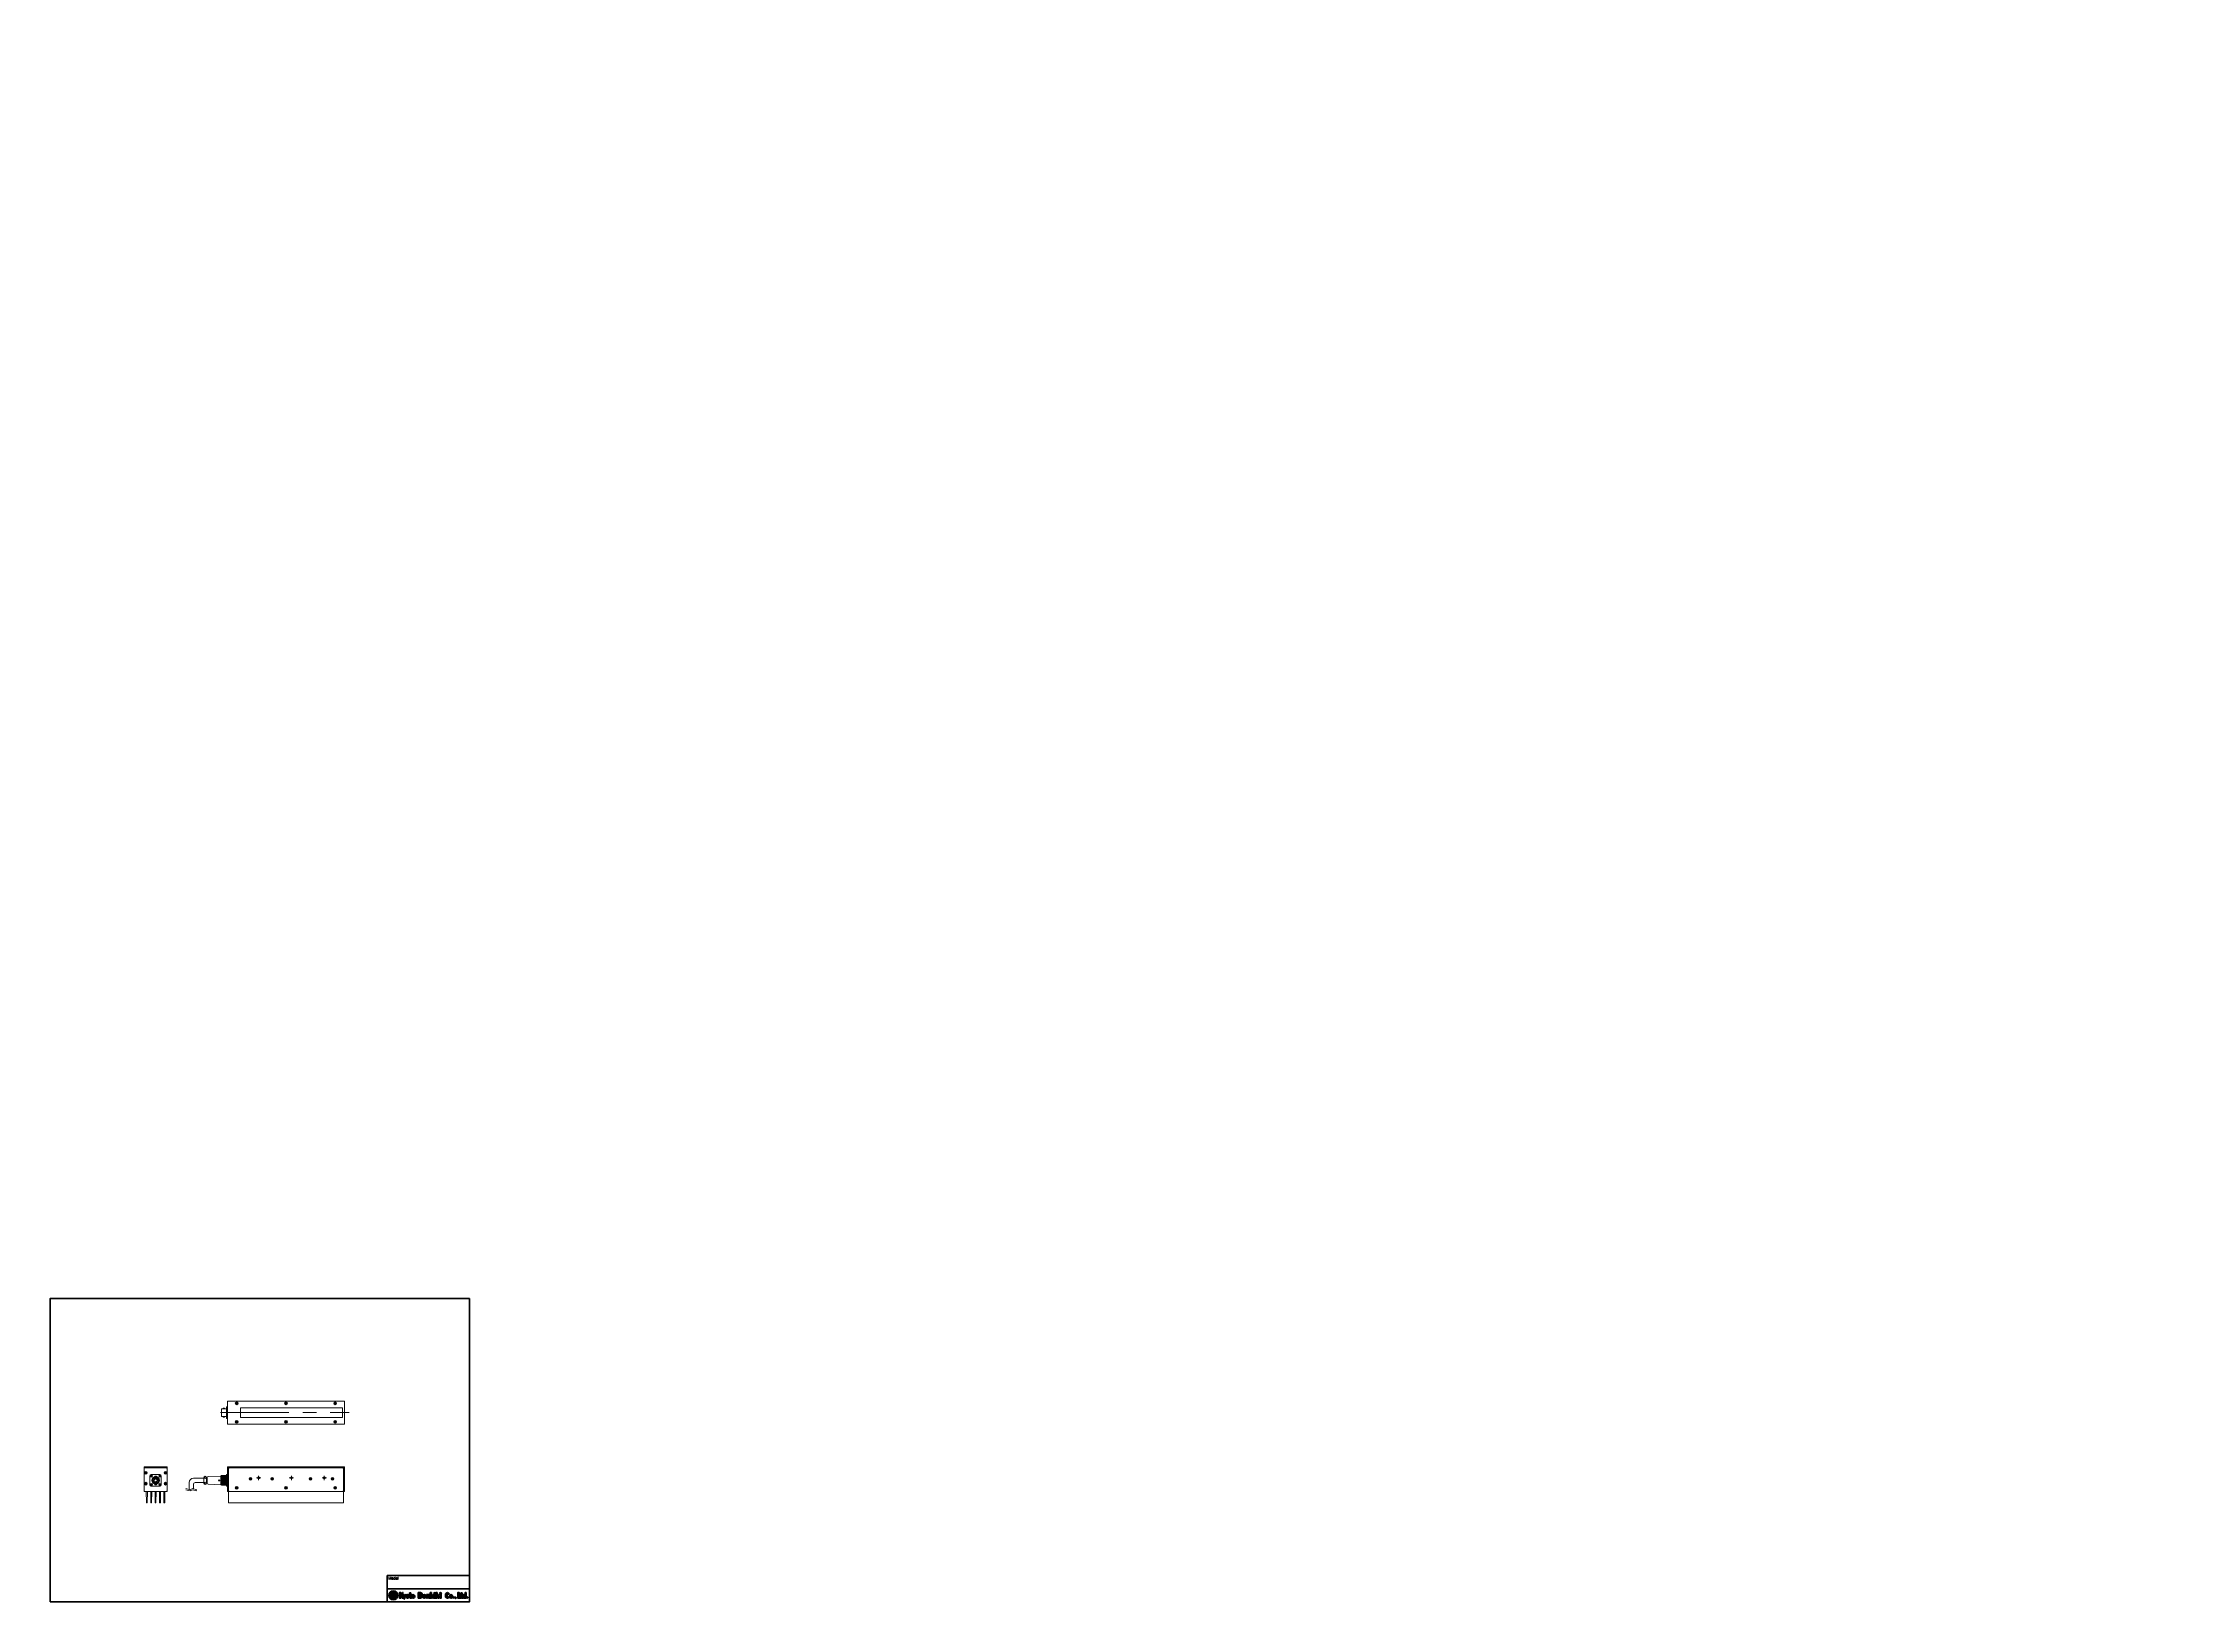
# Paper-space layout 'A3_1_10' of a CAD drawing. Header units: millimetres. Extents: x 0 to 392, y 0 to 286.
# The model-space entities are those that its viewports show. They can reach past a viewport. Long polylines and large blocks are cut down to what shows.
import ezdxf

# ---------------------------------------------------------------- set-up
doc = ezdxf.new("R2010")
doc.units = ezdxf.units.MM
doc.linetypes.add('CENTER', pattern=[2, 1.25, -0.25, 0.25, -0.25])
doc.layers.get('0').update_dxf_attribs({"lineweight": 9})
for name, color, linetype, lineweight in [('2KD_寸法1', 7, 'Continuous', 15), ('2KD_寸法１', 7, 'Continuous', 15), ('AUX', 7, 'Continuous', 40), ('PINOFF', 6, 'Continuous', 9)]:
    doc.layers.add(name, color=color, linetype=linetype, lineweight=lineweight)
doc.layers.get('PINOFF').freeze()
doc.styles.get("Standard").update_dxf_attribs({"font": 'simplex.shx', "width": 0.8, "bigfont": 'extfont.shx'})

# ---------------------------------------------------------------- blocks, each defined once
blk = doc.blocks.new('A$C58A435ED')
h = blk.add_hatch(color=256)
edge = h.paths.add_edge_path()
edge.add_ellipse((3.8, 4.2), major_axis=(2.36, 2.72), ratio=0.381944, start_angle=36.9142, end_angle=132.4984, ccw=False)
edge.add_arc((4.7, 6.4), 0.75, 47.7163, 192.9195, ccw=False)
edge.add_ellipse((3.8, 4.2), major_axis=(2.36, 2.72), ratio=0.381944, start_angle=355.1193, end_angle=374.4019, ccw=False)
edge.add_ellipse((4.2, 3.8), major_axis=(2.36, 2.72), ratio=0.381944, start_angle=320.8704, end_angle=364.8807, ccw=False)
edge.add_arc((4, -35.9), 40.1, 84.2752, 86.8987, ccw=False)
edge.add_arc((4, 4), 4, 0, 180)
edge.add_arc((4, -35.9), 40.1, 92.8389, 95.7248, ccw=False)
h = blk.add_hatch(color=256)
edge = h.paths.add_edge_path()
edge.add_arc((4, 4), 4, 180, 360)
edge.add_arc((4, 43.9), 40.1, 272.8389, 275.7248, ccw=False)
edge.add_ellipse((4.2, 3.8), major_axis=(2.36, 2.72), ratio=0.381944, start_angle=175.1193, end_angle=312.4984, ccw=False)
edge.add_ellipse((3.8, 4.2), major_axis=(2.36, 2.72), ratio=0.381944, start_angle=140.8704, end_angle=184.8807, ccw=False)
edge.add_arc((4, 43.9), 40.1, 264.2752, 266.8987, ccw=False)
h = blk.add_hatch(color=256)
edge = h.paths.add_edge_path(flags=17)
edge.add_ellipse((4.2, 3.8), major_axis=(2.36, 2.72), ratio=0.381944, start_angle=130.1847, end_angle=175.1193)
edge.add_ellipse((3.8, 4.2), major_axis=(2.36, 2.72), ratio=0.381944, start_angle=184.8807, end_angle=296.5044)
edge.add_arc((4, 43.9), 40.1, 267.8758, 271.7647, ccw=False)
h = blk.add_hatch(color=256)
edge = h.paths.add_edge_path(flags=17)
edge.add_ellipse((3.8, 4.2), major_axis=(2.36, 2.72), ratio=0.381944, start_angle=310.1847, end_angle=355.1193)
edge.add_ellipse((4.2, 3.8), major_axis=(2.36, 2.72), ratio=0.381944, start_angle=364.8807, end_angle=376.9173)
edge.add_arc((4.6, 6.4), 0.783, -118.932, 3.6503, ccw=False)
edge.add_ellipse((4.2, 3.8), major_axis=(2.36, 2.72), ratio=0.381944, start_angle=39.809, end_angle=116.5044)
edge.add_arc((4, -35.9), 40.1, 87.8758, 91.7647, ccw=False)
blk.add_circle((4, 4), 4)
for centre, radius, start, end in [((4, -35.9), 40.1, 92.8389, 95.7248), ((4, 43.9), 40.1, 264.2752, 266.8987), ((4, 43.9), 40.1, 267.8758, 271.7647), ((4, -35.9), 40.1, 87.8758, 91.7647), ((4.7, 6.4), 0.75, 46.1932, 192.9195), ((4.6, 6.4), 0.783, 241.068, 3.6503), ((4, 43.9), 40.1, 272.8389, 275.7248), ((4, -35.9), 40.1, 84.2752, 86.8987)]:
    blk.add_arc(centre, radius, start, end)
for centre, start_param, end_param in [((3.8, 4.2), 2.009737, 4.900602), ((4.2, 3.8), 1.88285, 5.049036), ((3.8, 4.2), 1.10042, 1.907443), ((4.2, 3.8), 1.14108, 1.759009), ((3.8, 4.2), 5.024443, 6.875096), ((4.2, 3.8), 5.15133, 6.96942)]:
    blk.add_ellipse(centre, major_axis=(2.36, 2.72), ratio=0.381944, start_param=start_param, end_param=end_param)
blk = doc.blocks.new('A$C7F8063EA')
for points in [[(2.4, 4.8), (3.4, 6.2), (2.9, 6.2), (1.3, 4.1), (1.3, 6.2), (0, 6.2), (0, 1.1), (1.3, 1.1), (1.3, 3.4), (1.5, 3.7), (2.6, 1.1), (4.1, 1.1)], [(4.5, 1.1), (4.1, 0), (4.4, 0), (6.2, 4.4), (5.8, 4.4), (5.2, 2.8), (4.5, 4.4), (3.4, 4.4)], [(28.2, 6.2), (28.2, 1.1), (29.4, 1.1), (29.4, 2.6), (29.5, 2.8), (30.3, 1.1), (31.3, 1.1), (30.2, 3.3), (31.3, 4.2), (31.1, 4.4), (29.4, 3), (29.4, 6.2)], [(31.8, 4.2), (31.8, 1.1), (32.9, 1.1), (32.9, 4.2)], [(33.4, 6.2), (33.4, 1.1), (34.5, 1.1), (34.5, 2.6), (34.7, 2.8), (35.5, 1.1), (36.5, 1.1), (35.4, 3.3), (36.5, 4.2), (36.3, 4.4), (34.5, 3), (34.5, 6.2)], [(37.2, 4.2), (37.2, 1.1), (38.3, 1.1), (38.3, 4.2)], [(53.4, 6.2), (53.4, 1.1), (54.7, 1.1), (56.3, 1.1), (56.3, 1.4), (54.7, 1.4), (54.7, 6.2)]]:
    blk.add_hatch(color=256).paths.add_polyline_path(points)
h = blk.add_hatch(color=256)
h.paths.add_polyline_path([(6, 2.5, 0.993056), (8.9, 2.5), (8.9, 2.9, 1.006911), (6, 2.9)])
h.paths.add_polyline_path([(7.1, 3.9, -1.045169), (7.8, 3.9), (7.8, 1.6, -1.045169), (7.1, 1.6)], flags=16)
h = blk.add_hatch(color=256)
edge = h.paths.add_edge_path()
edge.add_line((9.4, 4.2), (9.4, 1.8))
edge.add_ellipse((10, 1.8), major_axis=(0, 0.709), ratio=0.902288, start_angle=90, end_angle=180)
edge.add_line((10, 1.1), (11, 1.1))
edge.add_line((11, 1.1), (11, 1.4))
edge.add_ellipse((11, 1.9), major_axis=(0, -0.528), ratio=0.918034, start_angle=270, end_angle=360, ccw=False)
edge.add_line((10.5, 1.9), (10.5, 4.2))
edge.add_line((10.5, 4.2), (10.9, 4.2))
edge.add_line((10.9, 4.2), (10.9, 4.6))
edge.add_line((10.9, 4.6), (10.5, 4.6))
edge.add_line((10.5, 4.6), (10.5, 5.8))
edge.add_line((10.5, 5.8), (9.4, 5.8))
edge.add_line((9.4, 5.8), (9.4, 4.6))
edge.add_line((9.4, 4.6), (9.1, 4.6))
edge.add_line((9.1, 4.6), (9.1, 4.2))
edge.add_line((9.1, 4.2), (9.4, 4.2))
h = blk.add_hatch(color=256)
h.paths.add_polyline_path([(12.7, 4.4), (12.6, 4.4, 0.412198), (11.2, 2.9), (11.2, 2.5, 0.993056), (14.1, 2.5), (14.1, 2.9, 0.416232)])
h.paths.add_polyline_path([(12.3, 3.9, -1.045169), (13, 3.9), (13, 1.6, -1.045169), (12.3, 1.6)], flags=16)
h = blk.add_hatch(color=256)
edge = h.paths.add_edge_path()
edge.add_line((17.2, 1.1), (19.3, 1.1))
edge.add_ellipse((19.3, 3), major_axis=(0, -1.92), ratio=0.930559, start_angle=0, end_angle=90)
edge.add_line((21.1, 3), (21.1, 4.2))
edge.add_ellipse((19.3, 4.2), major_axis=(0, 1.92), ratio=0.930559, start_angle=270, end_angle=360)
edge.add_line((19.3, 6.2), (17.2, 6.2))
edge.add_line((17.2, 6.2), (17.2, 1.1))
edge = h.paths.add_edge_path(flags=16)
edge.add_line((18.3, 5.8), (19.1, 5.8))
edge.add_ellipse((19.1, 5.1), major_axis=(0, 0.7), ratio=0.929746, start_angle=270, end_angle=359.8389, ccw=False)
edge.add_line((19.8, 5.1), (19.8, 2.1))
edge.add_ellipse((19.1, 2.1), major_axis=(0, -0.7), ratio=0.929746, start_angle=0.1611, end_angle=90, ccw=False)
edge.add_line((19.1, 1.4), (18.3, 1.4))
edge.add_line((18.3, 1.4), (18.3, 5.8))
h = blk.add_hatch(color=256)
edge = h.paths.add_edge_path()
edge.add_line((22.9, 4.4), (22.9, 4.4))
edge.add_arc((22.9, 2.9), 1.46, 90.3946, 180)
edge.add_line((21.4, 2.9), (21.4, 2.5))
edge.add_arc((22.9, 2.5), 1.46, 180.2595, 269.3397)
edge.add_line((22.9, 1.1), (22.9, 1.1))
edge.add_arc((22.9, 2.5), 1.46, 270.6603, 354.2194)
edge.add_line((24.3, 2.4), (24.1, 2.4))
edge.add_ellipse((22.9, 2.4), major_axis=(-1.2, 0), ratio=0.941657, start_angle=90.1774, end_angle=180, ccw=False)
edge.add_arc((22.9, 1.6), 0.325, 180, 276.5641, ccw=False)
edge.add_line((22.5, 1.6), (22.5, 2.7))
edge.add_line((22.5, 2.7), (24.3, 2.7))
edge.add_line((24.3, 2.7), (24.3, 2.9))
edge.add_arc((22.9, 2.9), 1.46, 359.2107, 449.6054)
h.paths.add_polyline_path([(22.5, 3.1), (22.5, 3.9, -1.045169), (23.2, 3.9), (23.2, 3.1)], flags=16)
h = blk.add_hatch(color=256)
edge = h.paths.add_edge_path()
edge.add_line((24.7, 4.4), (24.7, 1.1))
edge.add_line((24.7, 1.1), (25.8, 1.1))
edge.add_line((25.8, 1.1), (25.8, 3.7))
edge.add_ellipse((26.2, 3.7), major_axis=(0.377, 0.217), ratio=0.907884, start_angle=60.0645, end_angle=150.0645, ccw=False)
edge.add_ellipse((26.2, 3.7), major_axis=(0, 0.404), ratio=0.965673, start_angle=270, end_angle=360, ccw=False)
edge.add_line((26.6, 3.7), (26.6, 1.1))
edge.add_line((26.6, 1.1), (27.7, 1.1))
edge.add_line((27.7, 1.1), (27.7, 3.4))
edge.add_ellipse((26.8, 3.4), major_axis=(0, 1.05), ratio=0.925613, start_angle=270, end_angle=360)
edge.add_ellipse((26.8, 4), major_axis=(-0.975, 0), ratio=0.402759, start_angle=270, end_angle=360)
edge.add_line((25.8, 4), (25.8, 4.2))
edge.add_line((25.8, 4.2), (25.6, 4.4))
edge.add_line((25.6, 4.4), (24.7, 4.4))
h = blk.add_hatch(color=256)
edge = h.paths.add_edge_path()
edge.add_ellipse((32.3, 5.5), major_axis=(-0.803, 0), ratio=0.880683, start_angle=0, end_angle=360)
h = blk.add_hatch(color=256)
edge = h.paths.add_edge_path()
edge.add_ellipse((37.6, 5.5), major_axis=(-0.803, 0), ratio=0.880683, start_angle=0, end_angle=360)
h = blk.add_hatch(color=256)
edge = h.paths.add_edge_path()
edge.add_arc((44, 5.4), 0.402, 0, 180, ccw=False)
edge.add_line((44.4, 5.4), (44.4, 4.6))
edge.add_line((44.4, 4.6), (45.4, 4.6))
edge.add_ellipse((44, 4.6), major_axis=(0, 1.59), ratio=0.861671, start_angle=270, end_angle=360)
edge.add_ellipse((44, 4.4), major_axis=(-1.84, 0), ratio=0.958258, start_angle=270, end_angle=360)
edge.add_line((42.2, 4.4), (42.2, 2.8))
edge.add_ellipse((44, 2.8), major_axis=(-1.84, 0), ratio=0.958258, start_angle=0, end_angle=90)
edge.add_ellipse((44, 2.6), major_axis=(0, -1.59), ratio=0.859541, start_angle=0, end_angle=90)
edge.add_line((45.4, 2.6), (45.1, 2.6))
edge.add_line((45.1, 2.6), (45.1, 2.1))
edge.add_ellipse((44.5, 2.1), major_axis=(0, -0.689), ratio=0.905354, start_angle=0, end_angle=90, ccw=False)
edge.add_line((44.5, 1.4), (44.1, 1.4))
edge.add_ellipse((44.1, 1.9), major_axis=(0, 0.516), ratio=0.975773, start_angle=90, end_angle=180, ccw=False)
edge.add_line((43.6, 1.9), (43.6, 5.4))
h = blk.add_hatch(color=256)
h.paths.add_polyline_path([(45.7, 2.5, 0.409357), (47.2, 1.1), (47.2, 1.1, 0.409404), (48.7, 2.5), (48.7, 2.9, 1.006911), (45.7, 2.9)])
h.paths.add_polyline_path([(46.9, 3.9, -1), (47.5, 3.9), (47.5, 1.6, -1), (46.9, 1.6)], flags=16)
h = blk.add_hatch(color=256)
edge = h.paths.add_edge_path()
edge.add_ellipse((49.5, 1.6), major_axis=(-0.65, 0), ratio=0.820872, start_angle=0, end_angle=360)
h = blk.add_hatch(color=256)
edge = h.paths.add_edge_path()
edge.add_ellipse((51.1, 1.6), major_axis=(-0.65, 0), ratio=0.820872, start_angle=178.569, end_angle=477.5428)
edge.add_ellipse((51.3, 1.1), major_axis=(0, -0.409), ratio=0.251102, start_angle=0, end_angle=84.6433, ccw=False)
edge.add_ellipse((51.3, 1.4), major_axis=(0, -0.72), ratio=0.731271, start_angle=0, end_angle=90)
edge.add_ellipse((51.7, 1.4), major_axis=(0, 0.202), ratio=0.432391, start_angle=270, end_angle=339.5604)
edge.add_ellipse((51.7, 1.4), major_axis=(0, 0.202), ratio=0.432391, start_angle=339.5604, end_angle=340.2548, ccw=False)
h = blk.add_hatch(color=256)
edge = h.paths.add_edge_path()
edge.add_line((56, 4.2), (56.3, 4.2))
edge.add_line((56.3, 4.2), (56.3, 1.8))
edge.add_ellipse((57, 1.8), major_axis=(0, 0.709), ratio=0.902288, start_angle=90, end_angle=180)
edge.add_line((57, 1.1), (58, 1.1))
edge.add_line((58, 1.1), (58, 1.4))
edge.add_ellipse((58, 1.9), major_axis=(0, -0.528), ratio=0.918034, start_angle=270, end_angle=360, ccw=False)
edge.add_line((57.5, 1.9), (57.5, 4.2))
edge.add_line((57.5, 4.2), (57.8, 4.2))
edge.add_line((57.8, 4.2), (57.8, 4.6))
edge.add_line((57.8, 4.6), (57.5, 4.6))
edge.add_line((57.5, 4.6), (57.5, 5.8))
edge.add_line((57.5, 5.8), (56.3, 5.8))
edge.add_line((56.3, 5.8), (56.3, 4.6))
edge.add_line((56.3, 4.6), (56, 4.6))
edge.add_line((56, 4.6), (56, 4.2))
h = blk.add_hatch(color=256)
edge = h.paths.add_edge_path()
edge.add_line((61, 6.2), (60, 6.2))
edge.add_line((60, 6.2), (60, 4))
edge.add_ellipse((59.4, 3.2), major_axis=(0, -1.25), ratio=0.700546, start_angle=140.5626, end_angle=180)
edge.add_line((59.4, 4.4), (59, 4.4))
edge.add_ellipse((59, 3.2), major_axis=(0, -1.25), ratio=0.700546, start_angle=180, end_angle=270)
edge.add_line((58.1, 3.2), (58.1, 2.3))
edge.add_ellipse((59, 2.3), major_axis=(0, 1.25), ratio=0.700546, start_angle=90, end_angle=180)
edge.add_line((59, 1.1), (59.4, 1.1))
edge.add_ellipse((59.4, 2.3), major_axis=(0, 1.25), ratio=0.700546, start_angle=180, end_angle=219.4374)
edge.add_line((60, 1.5), (60, 1.1))
edge.add_line((60, 1.1), (61, 1.1))
edge.add_line((61, 1.1), (61, 6.2))
h.paths.add_polyline_path([(60, 1.7, -1), (59.2, 1.7), (59.2, 3.8, -1), (60, 3.8)], flags=16)
h = blk.add_hatch(color=256)
edge = h.paths.add_edge_path()
edge.add_ellipse((62, 1.7), major_axis=(-0.582, 0), ratio=0.959913, start_angle=0, end_angle=360)
for p, q in [((0, 6.2), (1.3, 6.2)), ((0, 1.1), (1.3, 1.1)), ((2.9, 6.2), (1.3, 4.1)), ((1.5, 3.7), (1.3, 3.4)), ((2.6, 1.1), (1.5, 3.7)), ((3.4, 6.2), (2.4, 4.8)), ((4.1, 1.1), (2.4, 4.8)), ((4.1, 1.1), (2.6, 1.1)), ((2.9, 6.2), (3.4, 6.2)), ((3.4, 4.4), (4.5, 1.1)), ((3.4, 4.4), (4.5, 4.4)), ((3.4, 4.4), (4.5, 4.4)), ((4.1, 0), (4.5, 1.1)), ((4.1, 0), (4.4, 0)), ((4.4, 0), (6.2, 4.4)), ((4.5, 4.4), (5.2, 2.8)), ((5.2, 2.8), (5.8, 4.4)), ((5.8, 4.4), (6.2, 4.4)), ((6, 2.9), (6, 2.5)), ((8.9, 2.9), (8.9, 2.5)), ((9.1, 4.6), (9.1, 4.2)), ((9.1, 4.6), (9.1, 4.2)), ((9.1, 4.2), (9.4, 4.2)), ((9.1, 4.2), (9.4, 4.2)), ((9.4, 5.8), (10.5, 5.8)), ((9.4, 5.8), (9.4, 4.6)), ((9.4, 4.2), (9.4, 1.8)), ((10, 1.1), (11, 1.1)), ((11, 1.1), (10, 1.1)), ((10.5, 5.8), (10.5, 4.6)), ((10.5, 4.2), (10.9, 4.2)), ((10.5, 4.2), (10.9, 4.2)), ((10.5, 4.2), (10.5, 1.9)), ((11, 1.4), (11, 1.1)), ((11, 1.4), (11, 1.1)), ((11, 1.1), (11, 1.1)), ((11.2, 2.9), (11.2, 2.5)), ((12.6, 4.4), (12.7, 4.4)), ((12.7, 1.1), (12.7, 1.1)), ((14.1, 2.9), (14.1, 2.5)), ((17.2, 6.2), (19.3, 6.2)), ((17.2, 1.1), (17.2, 6.2)), ((17.2, 1.1), (17.2, 6.2)), ((17.2, 6.2), (19.3, 6.2)), ((17.2, 1.1), (19.3, 1.1)), ((17.2, 1.1), (19.3, 1.1)), ((18.3, 5.8), (18.3, 1.4)), ((18.3, 1.4), (18.3, 5.8)), ((18.3, 5.8), (19.1, 5.8)), ((18.3, 1.4), (19.1, 1.4)), ((19.8, 5.1), (19.8, 2.1)), ((21.1, 4.2), (21.1, 3)), ((21.4, 2.9), (21.4, 2.5)), ((22.5, 3.1), (23.2, 3.1)), ((22.5, 2.7), (24.3, 2.7)), ((22.9, 4.4), (22.9, 4.4)), ((22.9, 1.1), (22.9, 1.1)), ((22.9, 1.1), (22.9, 1.1)), ((24.1, 2.4), (24.3, 2.4)), ((24.3, 2.9), (24.3, 2.7)), ((24.7, 4.4), (25.6, 4.4)), ((24.7, 1.1), (24.7, 4.4)), ((24.7, 4.4), (25.6, 4.4)), ((24.7, 4.4), (25.6, 4.4)), ((24.7, 1.1), (24.7, 4.4)), ((24.7, 4.4), (25.6, 4.4)), ((24.7, 1.1), (25.8, 1.1)), ((24.7, 1.1), (25.8, 1.1)), ((25.8, 4.2), (25.6, 4.4)), ((25.8, 4.2), (25.6, 4.4)), ((25.8, 4), (25.8, 4.2)), ((25.8, 4), (25.8, 4.2)), ((25.8, 4.2), (25.8, 4)), ((25.8, 1.1), (25.8, 3.7)), ((25.8, 1.1), (25.8, 3.7)), ((26.6, 1.1), (26.6, 3.7)), ((26.6, 1.1), (26.6, 3.7)), ((26.6, 1.1), (27.7, 1.1)), ((26.6, 1.1), (27.7, 1.1)), ((27.7, 1.1), (27.7, 3.4)), ((27.7, 1.1), (27.7, 3.4)), ((28.2, 6.2), (29.4, 6.2)), ((28.2, 6.2), (28.2, 1.1)), ((29.4, 6.2), (28.2, 6.2)), ((28.2, 1.1), (29.4, 1.1)), ((28.2, 1.1), (29.4, 1.1)), ((29.4, 3), (29.4, 6.2)), ((31.2, 4.4), (29.4, 3)), ((29.5, 2.8), (29.4, 2.6)), ((29.4, 1.1), (29.4, 2.6)), ((30.3, 1.1), (29.5, 2.8)), ((31.3, 4.2), (30.2, 3.3)), ((31.3, 1.1), (30.2, 3.3)), ((30.3, 1.1), (31.3, 1.1)), ((31.1, 4.4), (31.3, 4.2)), ((31.8, 1.1), (32.9, 1.1)), ((33.4, 6.2), (34.5, 6.2)), ((33.4, 6.2), (33.4, 1.1)), ((34.5, 6.2), (33.4, 6.2)), ((33.4, 1.1), (34.5, 1.1)), ((33.4, 1.1), (34.5, 1.1)), ((34.5, 3), (34.5, 6.2)), ((36.3, 4.4), (34.5, 3)), ((34.7, 2.8), (34.5, 2.6)), ((34.5, 1.1), (34.5, 2.6)), ((35.5, 1.1), (34.7, 2.8)), ((36.5, 4.2), (35.4, 3.3)), ((36.5, 1.1), (35.4, 3.3)), ((35.5, 1.1), (36.5, 1.1)), ((36.3, 4.4), (36.5, 4.2)), ((37.2, 1.1), (38.3, 1.1)), ((37.5, 6.2), (37.6, 6.2)), ((37.5, 6.2), (37.5, 6.2)), ((37.5, 4.8), (37.5, 4.8)), ((42.2, 4.4), (42.2, 4.4)), ((42.2, 4.4), (42.2, 2.8)), ((43.6, 5.4), (43.6, 1.9)), ((43.6, 5.4), (43.6, 1.9)), ((44.1, 1.4), (44.5, 1.4)), ((44.1, 1.4), (44.5, 1.4)), ((44.4, 4.6), (44.4, 5.4)), ((44.4, 4.6), (44.4, 5.4)), ((45.4, 4.6), (44.4, 4.6)), ((44.4, 4.6), (45.4, 4.6)), ((45.4, 2.6), (45.1, 2.6)), ((45.1, 2.6), (45.1, 2.1)), ((45.4, 2.6), (45.1, 2.6)), ((45.1, 2.6), (45.1, 2.1)), ((45.7, 2.9), (45.7, 2.5)), ((47.2, 1.1), (47.2, 1.1)), ((48.7, 2.9), (48.7, 2.5)), ((51.8, 1.6), (51.8, 1.6)), ((53.4, 6.2), (54.7, 6.2)), ((53.4, 1.1), (56.3, 1.1)), ((54.7, 1.4), (54.7, 2)), ((56, 4.6), (56, 4.2)), ((56, 4.6), (56, 4.2)), ((56, 4.2), (56.3, 4.2)), ((56, 4.2), (56.3, 4.2)), ((56.3, 5.8), (57.5, 5.8)), ((56.3, 5.8), (56.3, 4.6)), ((56.3, 4.2), (56.3, 1.8)), ((58, 1.1), (57, 1.1)), ((57.5, 5.8), (57.5, 4.6)), ((57.5, 4.2), (57.8, 4.2)), ((57.5, 4.2), (57.8, 4.2)), ((57.5, 4.2), (57.5, 1.9)), ((58, 1.4), (58, 1.1)), ((58, 1.4), (58, 1.1)), ((58, 1.1), (58, 1.4)), ((58.1, 3.2), (58.1, 2.4)), ((58.1, 3.2), (58.1, 2.3)), ((59.4, 4.4), (59, 4.4)), ((59, 1.1), (59.4, 1.1)), ((59.2, 3.8), (59.2, 1.7)), ((59.2, 3.8), (59.2, 1.7)), ((60, 6.2), (61, 6.2)), ((60, 6.2), (61, 6.2)), ((61, 1.1), (61, 2)), ((61, 1.1), (61, 2)), ((62, 2.2), (62, 2.2)), ((62, 1.1), (62, 1.1)), ((62.6, 1.7), (62.6, 1.7))]:
    blk.add_line(p, q)
for points in [[(1.3, 3.4), (1.3, 1.1), (0, 1.1), (0, 6.2), (1.3, 6.2), (1.3, 4.1)], [(7.1, 3.9), (7.1, 1.6)], [(7.8, 1.5), (7.8, 3.9)], [(9.1, 4.2), (9.1, 4.6), (9.4, 4.6)], [(9.1, 4.2), (9.1, 4.6), (9.4, 4.6)], [(10.5, 4.6), (10.9, 4.6), (10.9, 4.2)], [(10.5, 4.6), (10.9, 4.6), (10.9, 4.2)], [(12.3, 3.9), (12.3, 1.6)], [(13, 1.5), (13, 3.9)], [(22.5, 3.9), (22.5, 3.1)], [(22.5, 2.7), (22.5, 1.6)], [(23.2, 3.1), (23.2, 3.9)], [(46.9, 3.9), (46.9, 1.6)], [(47.5, 3.9), (47.5, 1.6)], [(54.7, 1.1), (53.4, 1.1), (53.4, 6.2), (54.7, 6.2), (54.7, 1.4)], [(54.7, 1.1), (56.3, 1.1), (56.3, 1.4), (54.7, 1.4)], [(56.3, 4.2), (56, 4.2), (56, 4.6), (56.3, 4.6)], [(56.3, 4.2), (56, 4.2), (56, 4.6), (56.3, 4.6)], [(57.5, 4.6), (57.8, 4.6), (57.8, 4.2), (57.5, 4.2)], [(57.5, 4.6), (57.8, 4.6), (57.8, 4.2), (57.5, 4.2)], [(60, 4), (60, 6.2), (61, 6.2), (61, 1.1), (60, 1.1), (60, 1.5)], [(60, 4), (60, 6.2), (61, 6.2), (61, 1.1), (60, 1.1), (60, 1.5)], [(60, 1.7), (60, 3.8)], [(60, 1.7), (60, 3.8)]]:
    blk.add_lwpolyline(points)
for points in [[(31.8, 4.2), (32.9, 4.2), (32.9, 1.1), (31.8, 1.1)], [(37.2, 4.2), (38.3, 4.2), (38.3, 1.1), (37.2, 1.1)]]:
    blk.add_lwpolyline(points, close=True)
for centre, radius, start, end in [((7.5, 2.9), 1.46, 359.2107, 180), ((7.5, 2.5), 1.46, 179.5961, 359.6054), ((7.5, 3.9), 0.325, 354.9391, 180), ((7.5, 1.6), 0.325, 180, 5.0609), ((12.6, 2.9), 1.46, 359.2107, 180), ((12.6, 2.5), 1.46, 179.5961, 359.6054), ((12.6, 3.9), 0.325, 354.9391, 180), ((12.6, 1.6), 0.325, 180, 5.0609), ((22.9, 2.9), 1.46, 359.2107, 180), ((22.9, 2.5), 1.46, 179.7405, 354.2194), ((22.9, 3.9), 0.325, 354.9391, 180), ((22.9, 1.6), 0.325, 180, 273.149), ((44, 5.4), 0.402, 0, 180), ((47.2, 2.9), 1.46, 359.2107, 180), ((47.2, 2.5), 1.46, 179.5961, 359.6054), ((47.2, 3.9), 0.325, 0, 180), ((47.2, 1.6), 0.325, 180, 360), ((59.6, 3.8), 0.411, 0, 180), ((59.6, 1.7), 0.411, 180, 0)]:
    blk.add_arc(centre, radius, start, end)
for centre, major_axis, ratio, start_param, end_param in [((10, 1.8), (0, 0.709), 0.902288, 1.570796, 3.141593), ((11, 1.9), (0, -0.528), 0.918034, 4.712389, 6.283185), ((19.1, 5.1), (0, 0.7), 0.929746, 4.712389, 6.280162), ((19.3, 4.2), (0, 1.92), 0.930559, 4.712389, 6.283185), ((22.9, 2.4), (-1.2, 0), 0.941657, 1.573713, 3.141593), ((26.8, 4), (-0.975, 0), 0.402759, 4.712389, 6.283185), ((26.2, 3.7), (0, 0.404), 0.965673, 4.712389, 6.283185), ((26.8, 3.4), (0, 1.05), 0.925613, 4.712389, 6.283185), ((44, 4.4), (-1.84, 0), 0.958258, 4.712389, 6.283185), ((44.1, 1.9), (0, 0.516), 0.975773, 1.570796, 3.141593), ((44, 4.6), (0, 1.59), 0.861671, 4.712389, 6.283185), ((44, 2.6), (0, -1.59), 0.859541, 0, 1.570796), ((44.5, 2.1), (0, -0.689), 0.905354, 0, 1.570796), ((51.1, 1.6), (-0.65, 0), 0.820872, 3.11117, 8.258473), ((51.3, 1.4), (0, -0.72), 0.731271, 0, 1.570796), ((51.3, 1.1), (0, -0.409), 0.251102, 0, 1.547256), ((51.7, 1.4), (0, 0.202), 0.432391, 4.712389, 5.59034), ((57, 1.8), (0, 0.709), 0.902288, 1.570796, 3.141593), ((58, 1.9), (0, -0.528), 0.918034, 4.712389, 6.283185), ((59, 3.2), (0, -1.25), 0.700546, 3.141592, 4.712389), ((59.4, 2.3), (0, 1.25), 0.700546, 3.141592, 4.006894)]:
    blk.add_ellipse(centre, major_axis=major_axis, ratio=ratio, start_param=start_param, end_param=end_param)
at = {"extrusion": (0, 0, -1)}
for centre, major_axis, ratio, start_param, end_param in [((19.1, 2.1), (0, -0.7), 0.929746, 4.712389, 6.280162), ((19.3, 3), (0, -1.92), 0.930559, 4.712389, 6.283185), ((26.2, 3.7), (0.377, 0.217), 0.907884, 3.706835, 5.194113), ((44, 2.8), (-1.84, 0), 0.958258, 4.712389, 6.283185), ((59, 2.3), (0, 1.25), 0.700546, 3.141592, 4.712389), ((59.4, 3.2), (0, -1.25), 0.700546, 3.141592, 4.006894)]:
    blk.add_ellipse(centre, major_axis=major_axis, ratio=ratio, start_param=start_param, end_param=end_param, dxfattribs=at)
for centre, major_axis, ratio in [((32.3, 5.5), (-0.803, 0), 0.880683), ((37.6, 5.5), (-0.803, 0), 0.880683), ((49.5, 1.6), (-0.65, 0), 0.820872), ((62, 1.7), (-0.582, 0), 0.959913)]:
    blk.add_ellipse(centre, major_axis=major_axis, ratio=ratio)
blk = doc.blocks.new('A$C42D4468F')
for p, q in [((-21, 0), (21, 0)), ((-21, -1.6), (-21, 0)), ((-20.5, 0), (-20.5, -1.6)), ((-9, 0), (9, 0)), ((-9, -1.6), (-9, 0)), ((9, 0), (9, -1.6)), ((20.5, 0), (20.5, -1.6)), ((21, 0), (21, -1.6)), ((-21, -2.6), (-20, -1.6)), ((21, -1.6), (-21, -1.6)), ((-21, -1.6), (-21, -2.6)), ((-21, -2.6), (-21, -43.6)), ((20, -1.6), (-20, -1.6)), ((-19.4, -10.2889), (-19.4, -10.9111)), ((-18.7778, -10.2889), (-19.4, -10.2889)), ((-19.4, -10.9111), (-18.7778, -10.9111)), ((-19.4, -30.2889), (-19.4, -30.9111)), ((-18.7778, -30.2889), (-19.4, -30.2889)), ((-19.4, -30.9111), (-18.7778, -30.9111)), ((-18.3111, -9.8222), (-18.3111, -9.2)), ((-18.3111, -9.2), (-17.6889, -9.2)), ((-18.3111, -11.3778), (-18.3111, -12)), ((-17.6889, -12), (-18.3111, -12)), ((-18.3111, -29.8222), (-18.3111, -29.2)), ((-18.3111, -29.2), (-17.6889, -29.2)), ((-18.3111, -31.3778), (-18.3111, -32)), ((-17.6889, -32), (-18.3111, -32)), ((-17.6889, -9.2), (-17.6889, -9.8222)), ((-17.6889, -11.3778), (-17.6889, -12)), ((-17.6889, -29.2), (-17.6889, -29.8222)), ((-17.6889, -31.3778), (-17.6889, -32)), ((-17.2222, -10.2889), (-16.6, -10.2889)), ((-16.6, -10.9111), (-17.2222, -10.9111)), ((-17.2222, -30.2889), (-16.6, -30.2889)), ((-16.6, -30.9111), (-17.2222, -30.9111)), ((-16.6, -10.2889), (-16.6, -10.9111)), ((-16.6, -30.2889), (-16.6, -30.9111)), ((-10.5, -16.6), (-10.5, -32.6)), ((-9.5, -16.2667), (-9.5, -16.9333)), ((-8.8333, -16.2667), (-9.5, -16.2667)), ((-9.5, -16.9333), (-8.8333, -16.9333)), ((-9.5, -32.2667), (-9.5, -32.9333)), ((-8.8333, -32.2667), (-9.5, -32.2667)), ((-9.5, -32.9333), (-8.8333, -32.9333)), ((9, -1.6), (-9, -1.6)), ((-8.3333, -15.1), (-7.6667, -15.1)), ((-8.3333, -15.7667), (-8.3333, -15.1)), ((-8.3333, -17.4333), (-8.3333, -18.1)), ((-7.6667, -18.1), (-8.3333, -18.1)), ((-8.3333, -31.1), (-7.6667, -31.1)), ((-8.3333, -31.7667), (-8.3333, -31.1)), ((-8.3333, -33.4333), (-8.3333, -34.1)), ((-7.6667, -34.1), (-8.3333, -34.1)), ((8, -14.1), (-8, -14.1)), ((-8, -35.1), (8, -35.1)), ((-7.6667, -15.1), (-7.6667, -15.7667)), ((-7.6667, -17.4333), (-7.6667, -18.1)), ((-7.6667, -31.1), (-7.6667, -31.7667)), ((-7.6667, -33.4333), (-7.6667, -34.1)), ((-7.1667, -16.2667), (-6.5, -16.2667)), ((-6.5, -16.9333), (-7.1667, -16.9333)), ((-7.1667, -32.2667), (-6.5, -32.2667)), ((-6.5, -32.9333), (-7.1667, -32.9333)), ((-6.5, -16.2667), (-6.5, -16.9333)), ((-6.5, -32.2667), (-6.5, -32.9333)), ((-1.5, -16.6), (1.5, -16.6)), ((-1.5, -17.7), (-1.5, -16.6)), ((-1.5, -31.5), (-1.5, -32.6)), ((1.5, -32.6), (-1.5, -32.6)), ((1.5, -17.7), (1.5, -16.6)), ((1.5, -31.5), (1.5, -32.6)), ((6.5, -16.2667), (6.5, -16.9333)), ((7.1667, -16.2667), (6.5, -16.2667)), ((6.5, -16.9333), (7.1667, -16.9333)), ((6.5, -32.2667), (6.5, -32.9333)), ((7.1667, -32.2667), (6.5, -32.2667)), ((6.5, -32.9333), (7.1667, -32.9333)), ((7.6667, -15.1), (8.3333, -15.1)), ((7.6667, -15.7667), (7.6667, -15.1)), ((7.6667, -17.4333), (7.6667, -18.1)), ((8.3333, -18.1), (7.6667, -18.1)), ((7.6667, -31.1), (8.3333, -31.1)), ((7.6667, -31.7667), (7.6667, -31.1)), ((7.6667, -33.4333), (7.6667, -34.1)), ((8.3333, -34.1), (7.6667, -34.1)), ((8.3333, -15.1), (8.3333, -15.7667)), ((8.3333, -17.4333), (8.3333, -18.1)), ((8.3333, -31.1), (8.3333, -31.7667)), ((8.3333, -33.4333), (8.3333, -34.1)), ((8.8333, -16.2667), (9.5, -16.2667)), ((9.5, -16.9333), (8.8333, -16.9333)), ((8.8333, -32.2667), (9.5, -32.2667)), ((9.5, -32.9333), (8.8333, -32.9333)), ((9.5, -16.2667), (9.5, -16.9333)), ((9.5, -32.2667), (9.5, -32.9333)), ((10.5, -32.6), (10.5, -16.6)), ((16.6, -10.2889), (16.6, -10.9111)), ((17.2222, -10.2889), (16.6, -10.2889)), ((16.6, -10.9111), (17.2222, -10.9111)), ((16.6, -30.2889), (16.6, -30.9111)), ((17.2222, -30.2889), (16.6, -30.2889)), ((16.6, -30.9111), (17.2222, -30.9111)), ((17.6889, -9.8222), (17.6889, -9.2)), ((17.6889, -9.2), (18.3111, -9.2)), ((17.6889, -11.3778), (17.6889, -12)), ((18.3111, -12), (17.6889, -12)), ((17.6889, -29.8222), (17.6889, -29.2)), ((17.6889, -29.2), (18.3111, -29.2)), ((17.6889, -31.3778), (17.6889, -32)), ((18.3111, -32), (17.6889, -32)), ((18.3111, -9.2), (18.3111, -9.8222)), ((18.3111, -11.3778), (18.3111, -12)), ((18.3111, -29.2), (18.3111, -29.8222)), ((18.3111, -31.3778), (18.3111, -32)), ((18.7778, -10.2889), (19.4, -10.2889)), ((19.4, -10.9111), (18.7778, -10.9111)), ((18.7778, -30.2889), (19.4, -30.2889)), ((19.4, -30.9111), (18.7778, -30.9111)), ((19.4, -10.2889), (19.4, -10.9111)), ((19.4, -30.2889), (19.4, -30.9111)), ((20, -1.6), (21, -2.6)), ((21, -2.6), (21, -1.6)), ((21, -43.6), (21, -2.6)), ((-21, -43.6), (-20, -44.6)), ((-21, -43.6), (-21, -44.6)), ((-20, -44.6), (-21, -44.6)), ((-20, -44.6), (20, -44.6)), ((-16.9581, -44.5998), (-16.75, -64.85)), ((-15.0419, -44.5998), (-15.25, -64.85)), ((-8.9581, -44.5998), (-8.75, -64.85)), ((-7.0419, -44.5998), (-7.25, -64.85)), ((-0.9581, -44.5998), (-0.75, -64.85)), ((0.9581, -44.5998), (0.75, -64.85)), ((7.0419, -44.5998), (7.25, -64.85)), ((8.9581, -44.5998), (8.75, -64.85)), ((15.0419, -44.5998), (15.25, -64.85)), ((16.9581, -44.6001), (16.75, -64.85)), ((20, -44.6), (21, -43.6)), ((20, -44.6), (21, -44.6)), ((21, -44.6), (21, -43.6))]:
    blk.add_line(p, q)
for points in [[(-18.7778, -10.2889), (-18.6967, -10.2818), (-18.6182, -10.2607), (-18.5444, -10.2264), (-18.4778, -10.1797), (-18.4203, -10.1222), (-18.3736, -10.0556), (-18.3393, -9.9818), (-18.3182, -9.9033), (-18.3111, -9.8222)], [(-18.3111, -11.3778), (-18.3182, -11.2967), (-18.3393, -11.2182), (-18.3736, -11.1444), (-18.4203, -11.0778), (-18.4778, -11.0203), (-18.5444, -10.9736), (-18.6182, -10.9393), (-18.6967, -10.9182), (-18.7778, -10.9111)], [(-18.7778, -30.2889), (-18.6967, -30.2818), (-18.6182, -30.2607), (-18.5444, -30.2264), (-18.4778, -30.1797), (-18.4203, -30.1222), (-18.3736, -30.0556), (-18.3393, -29.9818), (-18.3182, -29.9033), (-18.3111, -29.8222)], [(-18.3111, -31.3778), (-18.3182, -31.2967), (-18.3393, -31.2182), (-18.3736, -31.1444), (-18.4203, -31.0778), (-18.4778, -31.0203), (-18.5444, -30.9736), (-18.6182, -30.9393), (-18.6967, -30.9182), (-18.7778, -30.9111)], [(-17.6889, -9.8222), (-17.6818, -9.9033), (-17.6607, -9.9818), (-17.6264, -10.0556), (-17.5797, -10.1222), (-17.5222, -10.1797), (-17.4556, -10.2264), (-17.3818, -10.2607), (-17.3033, -10.2818), (-17.2222, -10.2889)], [(-17.2222, -10.9111), (-17.3033, -10.9182), (-17.3818, -10.9393), (-17.4556, -10.9736), (-17.5222, -11.0203), (-17.5797, -11.0778), (-17.6264, -11.1444), (-17.6607, -11.2182), (-17.6818, -11.2967), (-17.6889, -11.3778)], [(-17.6889, -29.8222), (-17.6818, -29.9033), (-17.6607, -29.9818), (-17.6264, -30.0556), (-17.5797, -30.1222), (-17.5222, -30.1797), (-17.4556, -30.2264), (-17.3818, -30.2607), (-17.3033, -30.2818), (-17.2222, -30.2889)], [(-17.2222, -30.9111), (-17.3033, -30.9182), (-17.3818, -30.9393), (-17.4556, -30.9736), (-17.5222, -31.0203), (-17.5797, -31.0778), (-17.6264, -31.1444), (-17.6607, -31.2182), (-17.6818, -31.2967), (-17.6889, -31.3778)], [(-8.8333, -16.2667), (-8.7465, -16.2591), (-8.6623, -16.2365), (-8.5833, -16.1997), (-8.5119, -16.1497), (-8.4503, -16.0881), (-8.4003, -16.0167), (-8.3635, -15.9377), (-8.3409, -15.8535), (-8.3333, -15.7667)], [(-8.3333, -17.4333), (-8.3409, -17.3465), (-8.3635, -17.2623), (-8.4003, -17.1833), (-8.4503, -17.1119), (-8.5119, -17.0503), (-8.5833, -17.0003), (-8.6623, -16.9635), (-8.7465, -16.9409), (-8.8333, -16.9333)], [(-8.8333, -32.2667), (-8.7465, -32.2591), (-8.6623, -32.2365), (-8.5833, -32.1997), (-8.5119, -32.1497), (-8.4503, -32.0881), (-8.4003, -32.0167), (-8.3635, -31.9377), (-8.3409, -31.8535), (-8.3333, -31.7667)], [(-8.3333, -33.4333), (-8.3409, -33.3465), (-8.3635, -33.2623), (-8.4003, -33.1833), (-8.4503, -33.1119), (-8.5119, -33.0503), (-8.5833, -33.0003), (-8.6623, -32.9635), (-8.7465, -32.9409), (-8.8333, -32.9333)], [(-7.6667, -15.7667), (-7.6591, -15.8535), (-7.6365, -15.9377), (-7.5997, -16.0167), (-7.5497, -16.0881), (-7.4881, -16.1497), (-7.4167, -16.1997), (-7.3377, -16.2365), (-7.2535, -16.2591), (-7.1667, -16.2667)], [(-7.1667, -16.9333), (-7.2535, -16.9409), (-7.3377, -16.9635), (-7.4167, -17.0003), (-7.4881, -17.0503), (-7.5497, -17.1119), (-7.5997, -17.1833), (-7.6365, -17.2623), (-7.6591, -17.3465), (-7.6667, -17.4333)], [(-7.6667, -31.7667), (-7.6591, -31.8535), (-7.6365, -31.9377), (-7.5997, -32.0167), (-7.5497, -32.0881), (-7.4881, -32.1497), (-7.4167, -32.1997), (-7.3377, -32.2365), (-7.2535, -32.2591), (-7.1667, -32.2667)], [(-7.1667, -32.9333), (-7.2535, -32.9409), (-7.3377, -32.9635), (-7.4167, -33.0003), (-7.4881, -33.0503), (-7.5497, -33.1119), (-7.5997, -33.1833), (-7.6365, -33.2623), (-7.6591, -33.3465), (-7.6667, -33.4333)], [(7.1667, -16.2667), (7.2535, -16.2591), (7.3377, -16.2365), (7.4167, -16.1997), (7.4881, -16.1497), (7.5497, -16.0881), (7.5997, -16.0167), (7.6365, -15.9377), (7.6591, -15.8535), (7.6667, -15.7667)], [(7.6667, -17.4333), (7.6591, -17.3465), (7.6365, -17.2623), (7.5997, -17.1833), (7.5497, -17.1119), (7.4881, -17.0503), (7.4167, -17.0003), (7.3377, -16.9635), (7.2535, -16.9409), (7.1667, -16.9333)], [(7.1667, -32.2667), (7.2535, -32.2591), (7.3377, -32.2365), (7.4167, -32.1997), (7.4881, -32.1497), (7.5497, -32.0881), (7.5997, -32.0167), (7.6365, -31.9377), (7.6591, -31.8535), (7.6667, -31.7667)], [(7.6667, -33.4333), (7.6591, -33.3465), (7.6365, -33.2623), (7.5997, -33.1833), (7.5497, -33.1119), (7.4881, -33.0503), (7.4167, -33.0003), (7.3377, -32.9635), (7.2535, -32.9409), (7.1667, -32.9333)], [(8.3333, -15.7667), (8.3409, -15.8535), (8.3635, -15.9377), (8.4003, -16.0167), (8.4503, -16.0881), (8.5119, -16.1497), (8.5833, -16.1997), (8.6623, -16.2365), (8.7465, -16.2591), (8.8333, -16.2667)], [(8.8333, -16.9333), (8.7465, -16.9409), (8.6623, -16.9635), (8.5833, -17.0003), (8.5119, -17.0503), (8.4503, -17.1119), (8.4003, -17.1833), (8.3635, -17.2623), (8.3409, -17.3465), (8.3333, -17.4333)], [(8.3333, -31.7667), (8.3409, -31.8535), (8.3635, -31.9377), (8.4003, -32.0167), (8.4503, -32.0881), (8.5119, -32.1497), (8.5833, -32.1997), (8.6623, -32.2365), (8.7465, -32.2591), (8.8333, -32.2667)], [(8.8333, -32.9333), (8.7465, -32.9409), (8.6623, -32.9635), (8.5833, -33.0003), (8.5119, -33.0503), (8.4503, -33.1119), (8.4003, -33.1833), (8.3635, -33.2623), (8.3409, -33.3465), (8.3333, -33.4333)], [(17.2222, -10.2889), (17.3033, -10.2818), (17.3818, -10.2607), (17.4556, -10.2264), (17.5222, -10.1797), (17.5797, -10.1222), (17.6264, -10.0556), (17.6607, -9.9818), (17.6818, -9.9033), (17.6889, -9.8222)], [(17.6889, -11.3778), (17.6818, -11.2967), (17.6607, -11.2182), (17.6264, -11.1444), (17.5797, -11.0778), (17.5222, -11.0203), (17.4556, -10.9736), (17.3818, -10.9393), (17.3033, -10.9182), (17.2222, -10.9111)], [(17.2222, -30.2889), (17.3033, -30.2818), (17.3818, -30.2607), (17.4556, -30.2264), (17.5222, -30.1797), (17.5797, -30.1222), (17.6264, -30.0556), (17.6607, -29.9818), (17.6818, -29.9033), (17.6889, -29.8222)], [(17.6889, -31.3778), (17.6818, -31.2967), (17.6607, -31.2182), (17.6264, -31.1444), (17.5797, -31.0778), (17.5222, -31.0203), (17.4556, -30.9736), (17.3818, -30.9393), (17.3033, -30.9182), (17.2222, -30.9111)], [(18.3111, -9.8222), (18.3182, -9.9033), (18.3393, -9.9818), (18.3736, -10.0556), (18.4203, -10.1222), (18.4778, -10.1797), (18.5444, -10.2264), (18.6182, -10.2607), (18.6967, -10.2818), (18.7778, -10.2889)], [(18.7778, -10.9111), (18.6967, -10.9182), (18.6182, -10.9393), (18.5444, -10.9736), (18.4778, -11.0203), (18.4203, -11.0778), (18.3736, -11.1444), (18.3393, -11.2182), (18.3182, -11.2967), (18.3111, -11.3778)], [(18.3111, -29.8222), (18.3182, -29.9033), (18.3393, -29.9818), (18.3736, -30.0556), (18.4203, -30.1222), (18.4778, -30.1797), (18.5444, -30.2264), (18.6182, -30.2607), (18.6967, -30.2818), (18.7778, -30.2889)], [(18.7778, -30.9111), (18.6967, -30.9182), (18.6182, -30.9393), (18.5444, -30.9736), (18.4778, -31.0203), (18.4203, -31.0778), (18.3736, -31.1444), (18.3393, -31.2182), (18.3182, -31.2967), (18.3111, -31.3778)]]:
    blk.add_lwpolyline(points)
for centre, radius in [((-18, -10.6), 2.5), ((-18, -30.6), 2.5), ((-8, -16.6), 2.25), ((-8, -32.6), 2.25), ((0, -24.6), 7.05), ((0, -24.6), 6.25), ((0, -24.6), 5.5), ((-3.4478, -25.3833), 1), ((-2.7631, -22.3942), 1), ((-1.5388, -27.7832), 1), ((0, -21.0644), 1), ((0, -21.0644), 1), ((1.5277, -27.7885), 1), ((2.7708, -22.4039), 1), ((3.445, -25.3953), 1), ((8, -16.6), 2.25), ((8, -32.6), 2.25), ((18, -10.6), 2.5), ((18, -30.6), 2.5)]:
    blk.add_circle(centre, radius)
for centre, radius, start, end in [((-8, -16.6), 2.5, 90, 180), ((-8, -32.6), 2.5, 180, 270), ((8, -16.6), 2.5, 0, 90), ((8, -32.6), 2.5, 270, 0), ((-16, -64.85), 0.75, 180, 0), ((-8, -64.85), 0.75, 180, 0), ((0, -64.85), 0.75, 180, 0), ((8, -64.85), 0.75, 180, 0), ((16, -64.85), 0.75, 180, 0)]:
    blk.add_arc(centre, radius, start, end)
blk = doc.blocks.new('A$C6224417A')
at = {"layer": '2KD_寸法1'}
for p, q in [((0, 4), (8, 4)), ((4, 0), (4, 8))]:
    blk.add_line(p, q, dxfattribs=at)
blk = doc.blocks.new('A$C5FB23B9D')
for p, q in [((-64, 45), (-45, 45)), ((-45, 36), (-45, 46)), ((-40, 46), (-39, 46)), ((-40, 36), (-40, 46)), ((-39, 46), (-39, 36)), ((-37, 48), (-14, 49)), ((-14, 49), (-13, 50)), ((-14, 49), (-14, 33)), ((-13, 50), (-13, 32)), ((-13, 50), (-5, 50)), ((-13, 49.5), (-5, 49.5)), ((-13, 49), (-5, 49)), ((-13, 48), (-5, 48)), ((-13, 47), (-9, 47)), ((-13, 46), (-9, 46)), ((-13, 45), (-9, 45)), ((-13, 44), (-9, 44)), ((-13, 43), (-9, 43)), ((-13, 42), (-8.5, 42)), ((-13, 41), (-5, 41)), ((-13, 40), (-5, 40)), ((-12.5, 48.05), (-3.5, 48.05)), ((-12.5, 48.05), (-12.5, 33.95)), ((-9.5, 48.05), (-9.5, 49)), ((-9.5, 49), (-7.5, 49)), ((-9, 43), (-9, 46)), ((-5, 42.2), (-8, 42.2)), ((-8, 42), (-5, 42)), ((-7.5, 48.05), (-7.5, 49)), ((-7, 47), (-5, 47)), ((-7, 46), (-7, 44)), ((-7, 46), (-5, 46)), ((-7, 45), (-5, 45)), ((-5, 44), (-7, 44)), ((-5, 50), (-5, 32)), ((-4, 46.9), (-5, 46.9)), ((-5, 46.9), (-5, 35.1)), ((-4, 46.9), (-4, 35.1)), ((-3.5, 51.5), (-3.5, 30.5)), ((-2, 51.5), (-3.5, 51.5)), ((-2, 64), (-2, 65.6)), ((-2, 65.6), (212, 65.6)), ((-2, 64), (0, 64)), ((-2, 64), (-2, 21)), ((212, 64), (-2, 64)), ((-2, 63), (0, 63)), ((-2, 30.5), (-2, 51.5)), ((-1.5, 65.6), (-1.5, 64)), ((0, 63), (1, 64)), ((0, 62), (0, 64)), ((0, 63), (0, 22)), ((0, 21), (0, 62)), ((209, 64), (1, 64)), ((22, 64), (22, 65.6)), ((22, 65.6), (208, 65.6)), ((208, 64), (22, 64)), ((38.6, 44.3111), (38.6, 43.6889)), ((39.2222, 44.3111), (38.6, 44.3111)), ((38.6, 43.6889), (39.2222, 43.6889)), ((39.6889, 44.7778), (39.6889, 45.4)), ((39.6889, 45.4), (40.3111, 45.4)), ((39.6889, 43.2222), (39.6889, 42.6)), ((40.3111, 42.6), (39.6889, 42.6)), ((40.3111, 45.4), (40.3111, 44.7778)), ((40.3111, 43.2222), (40.3111, 42.6)), ((40.7778, 44.3111), (41.4, 44.3111)), ((41.4, 43.6889), (40.7778, 43.6889)), ((41.4, 44.3111), (41.4, 43.6889)), ((78.6, 44.3111), (78.6, 43.6889)), ((79.2222, 44.3111), (78.6, 44.3111)), ((78.6, 43.6889), (79.2222, 43.6889)), ((79.6889, 44.7778), (79.6889, 45.4)), ((79.6889, 45.4), (80.3111, 45.4)), ((79.6889, 43.2222), (79.6889, 42.6)), ((80.3111, 42.6), (79.6889, 42.6)), ((80.3111, 45.4), (80.3111, 44.7778)), ((80.3111, 43.2222), (80.3111, 42.6)), ((80.7778, 44.3111), (81.4, 44.3111)), ((81.4, 43.6889), (80.7778, 43.6889)), ((81.4, 44.3111), (81.4, 43.6889)), ((148.6, 44.3111), (148.6, 43.6889)), ((149.2222, 44.3111), (148.6, 44.3111)), ((148.6, 43.6889), (149.2222, 43.6889)), ((149.6889, 44.7778), (149.6889, 45.4)), ((149.6889, 45.4), (150.3111, 45.4)), ((149.6889, 43.2222), (149.6889, 42.6)), ((150.3111, 42.6), (149.6889, 42.6)), ((150.3111, 45.4), (150.3111, 44.7778)), ((150.3111, 43.2222), (150.3111, 42.6)), ((150.7778, 44.3111), (151.4, 44.3111)), ((151.4, 43.6889), (150.7778, 43.6889)), ((151.4, 44.3111), (151.4, 43.6889)), ((188.6, 44.3111), (188.6, 43.6889)), ((189.2222, 44.3111), (188.6, 44.3111)), ((188.6, 43.6889), (189.2222, 43.6889)), ((189.6889, 44.7778), (189.6889, 45.4)), ((189.6889, 45.4), (190.3111, 45.4)), ((189.6889, 43.2222), (189.6889, 42.6)), ((190.3111, 42.6), (189.6889, 42.6)), ((190.3111, 45.4), (190.3111, 44.7778)), ((190.3111, 43.2222), (190.3111, 42.6)), ((190.7778, 44.3111), (191.4, 44.3111)), ((191.4, 43.6889), (190.7778, 43.6889)), ((191.4, 44.3111), (191.4, 43.6889)), ((208, 65.6), (208, 64)), ((209, 64), (210, 63)), ((210, 64), (212, 64)), ((210, 64), (210, 21)), ((210, 22), (210, 63)), ((210, 63), (212, 63)), ((211.5, 65.6), (211.5, 64)), ((212, 65.6), (212, 64)), ((212, 62), (212, 64)), ((212, 21), (212, 62)), ((-78, 26), (-70, 24)), ((-78, 24), (-70, 22)), ((-72, 37), (-72, 25)), ((-70, 24), (-66, 26)), ((-70, 22), (-66, 24)), ((-66, 26), (-58, 24)), ((-66, 24), (-58, 22)), ((-64, 34), (-64, 26)), ((-45, 37), (-61, 37)), ((-39, 36), (-40, 36)), ((-14, 33), (-37, 34)), ((-13, 32), (-14, 33)), ((-13, 39), (-5, 39)), ((-13, 38), (-5, 38)), ((-13, 37), (-5, 37)), ((-13, 36), (-5, 36)), ((-13, 35), (-5, 35)), ((-13, 34), (-5, 34)), ((-13, 33), (-5, 33)), ((-13, 32.5), (-5, 32.5)), ((-13, 32), (-5, 32)), ((-12.5, 33.95), (-3.5, 33.95)), ((-9.5, 33), (-9.5, 33.95)), ((-9.5, 33), (-7.5, 33)), ((-7.5, 33), (-7.5, 33.95)), ((-5, 35.1), (-4, 35.1)), ((-3.5, 30.5), (-2, 30.5)), ((-2, 22.1), (-2, 21.1)), ((-2, 22.1), (-1, 21.1)), ((-2, 22), (0, 22)), ((-2, 21.1), (-1, 21.1)), ((-2, 21), (0, 21)), ((0, 22), (1, 21)), ((1, 21), (209, 21)), ((13.6, 27.8111), (13.6, 27.1889)), ((14.2222, 27.8111), (13.6, 27.8111)), ((13.6, 27.1889), (14.2222, 27.1889)), ((14.6889, 28.2778), (14.6889, 28.9)), ((14.6889, 28.9), (15.3111, 28.9)), ((14.6889, 26.7222), (14.6889, 26.1)), ((15.3111, 26.1), (14.6889, 26.1)), ((15.3111, 28.9), (15.3111, 28.2778)), ((15.3111, 26.7222), (15.3111, 26.1)), ((15.7778, 27.8111), (16.4, 27.8111)), ((16.4, 27.1889), (15.7778, 27.1889)), ((16.4, 27.8111), (16.4, 27.1889)), ((103.6, 27.8111), (103.6, 27.1889)), ((104.2222, 27.8111), (103.6, 27.8111)), ((103.6, 27.1889), (104.2222, 27.1889)), ((104.6889, 28.2778), (104.6889, 28.9)), ((104.6889, 28.9), (105.3111, 28.9)), ((104.6889, 26.7222), (104.6889, 26.1)), ((105.3111, 26.1), (104.6889, 26.1)), ((105.3111, 28.9), (105.3111, 28.2778)), ((105.3111, 26.7222), (105.3111, 26.1)), ((105.7778, 27.8111), (106.4, 27.8111)), ((106.4, 27.1889), (105.7778, 27.1889)), ((106.4, 27.8111), (106.4, 27.1889)), ((193.6, 27.8111), (193.6, 27.1889)), ((194.2222, 27.8111), (193.6, 27.8111)), ((193.6, 27.1889), (194.2222, 27.1889)), ((194.6889, 28.2778), (194.6889, 28.9)), ((194.6889, 28.9), (195.3111, 28.9)), ((194.6889, 26.7222), (194.6889, 26.1)), ((195.3111, 26.1), (194.6889, 26.1)), ((195.3111, 28.9), (195.3111, 28.2778)), ((195.3111, 26.7222), (195.3111, 26.1)), ((195.7778, 27.8111), (196.4, 27.8111)), ((196.4, 27.1889), (195.7778, 27.1889)), ((196.4, 27.8111), (196.4, 27.1889)), ((209, 21), (210, 22)), ((210, 22), (212, 22)), ((210, 21), (212, 21))]:
    blk.add_line(p, q)
for points in [[(39.2222, 44.3111), (39.3033, 44.3182), (39.3818, 44.3393), (39.4556, 44.3736), (39.5222, 44.4203), (39.5797, 44.4778), (39.6264, 44.5444), (39.6607, 44.6182), (39.6818, 44.6967), (39.6889, 44.7778)], [(39.6889, 43.2222), (39.6818, 43.3033), (39.6607, 43.3818), (39.6264, 43.4556), (39.5797, 43.5222), (39.5222, 43.5797), (39.4556, 43.6264), (39.3818, 43.6607), (39.3033, 43.6818), (39.2222, 43.6889)], [(40.3111, 44.7778), (40.3182, 44.6967), (40.3393, 44.6182), (40.3736, 44.5444), (40.4203, 44.4778), (40.4778, 44.4203), (40.5444, 44.3736), (40.6182, 44.3393), (40.6967, 44.3182), (40.7778, 44.3111)], [(40.7778, 43.6889), (40.6967, 43.6818), (40.6182, 43.6607), (40.5444, 43.6264), (40.4778, 43.5797), (40.4203, 43.5222), (40.3736, 43.4556), (40.3393, 43.3818), (40.3182, 43.3033), (40.3111, 43.2222)], [(79.2222, 44.3111), (79.3033, 44.3182), (79.3818, 44.3393), (79.4556, 44.3736), (79.5222, 44.4203), (79.5797, 44.4778), (79.6264, 44.5444), (79.6607, 44.6182), (79.6818, 44.6967), (79.6889, 44.7778)], [(79.6889, 43.2222), (79.6818, 43.3033), (79.6607, 43.3818), (79.6264, 43.4556), (79.5797, 43.5222), (79.5222, 43.5797), (79.4556, 43.6264), (79.3818, 43.6607), (79.3033, 43.6818), (79.2222, 43.6889)], [(80.3111, 44.7778), (80.3182, 44.6967), (80.3393, 44.6182), (80.3736, 44.5444), (80.4203, 44.4778), (80.4778, 44.4203), (80.5444, 44.3736), (80.6182, 44.3393), (80.6967, 44.3182), (80.7778, 44.3111)], [(80.7778, 43.6889), (80.6967, 43.6818), (80.6182, 43.6607), (80.5444, 43.6264), (80.4778, 43.5797), (80.4203, 43.5222), (80.3736, 43.4556), (80.3393, 43.3818), (80.3182, 43.3033), (80.3111, 43.2222)], [(149.2222, 44.3111), (149.3033, 44.3182), (149.3818, 44.3393), (149.4556, 44.3736), (149.5222, 44.4203), (149.5797, 44.4778), (149.6264, 44.5444), (149.6607, 44.6182), (149.6818, 44.6967), (149.6889, 44.7778)], [(149.6889, 43.2222), (149.6818, 43.3033), (149.6607, 43.3818), (149.6264, 43.4556), (149.5797, 43.5222), (149.5222, 43.5797), (149.4556, 43.6264), (149.3818, 43.6607), (149.3033, 43.6818), (149.2222, 43.6889)], [(150.3111, 44.7778), (150.3182, 44.6967), (150.3393, 44.6182), (150.3736, 44.5444), (150.4203, 44.4778), (150.4778, 44.4203), (150.5444, 44.3736), (150.6182, 44.3393), (150.6967, 44.3182), (150.7778, 44.3111)], [(150.7778, 43.6889), (150.6967, 43.6818), (150.6182, 43.6607), (150.5444, 43.6264), (150.4778, 43.5797), (150.4203, 43.5222), (150.3736, 43.4556), (150.3393, 43.3818), (150.3182, 43.3033), (150.3111, 43.2222)], [(189.2222, 44.3111), (189.3033, 44.3182), (189.3818, 44.3393), (189.4556, 44.3736), (189.5222, 44.4203), (189.5797, 44.4778), (189.6264, 44.5444), (189.6607, 44.6182), (189.6818, 44.6967), (189.6889, 44.7778)], [(189.6889, 43.2222), (189.6818, 43.3033), (189.6607, 43.3818), (189.6264, 43.4556), (189.5797, 43.5222), (189.5222, 43.5797), (189.4556, 43.6264), (189.3818, 43.6607), (189.3033, 43.6818), (189.2222, 43.6889)], [(190.3111, 44.7778), (190.3182, 44.6967), (190.3393, 44.6182), (190.3736, 44.5444), (190.4203, 44.4778), (190.4778, 44.4203), (190.5444, 44.3736), (190.6182, 44.3393), (190.6967, 44.3182), (190.7778, 44.3111)], [(190.7778, 43.6889), (190.6967, 43.6818), (190.6182, 43.6607), (190.5444, 43.6264), (190.4778, 43.5797), (190.4203, 43.5222), (190.3736, 43.4556), (190.3393, 43.3818), (190.3182, 43.3033), (190.3111, 43.2222)], [(0, 22), (0, 0), (210, 0), (210, 22)], [(14.2222, 27.8111), (14.3033, 27.8182), (14.3818, 27.8393), (14.4556, 27.8736), (14.5222, 27.9203), (14.5797, 27.9778), (14.6264, 28.0444), (14.6607, 28.1182), (14.6818, 28.1967), (14.6889, 28.2778)], [(14.6889, 26.7222), (14.6818, 26.8033), (14.6607, 26.8818), (14.6264, 26.9556), (14.5797, 27.0222), (14.5222, 27.0797), (14.4556, 27.1264), (14.3818, 27.1607), (14.3033, 27.1818), (14.2222, 27.1889)], [(15.3111, 28.2778), (15.3182, 28.1967), (15.3393, 28.1182), (15.3736, 28.0444), (15.4203, 27.9778), (15.4778, 27.9203), (15.5444, 27.8736), (15.6182, 27.8393), (15.6967, 27.8182), (15.7778, 27.8111)], [(15.7778, 27.1889), (15.6967, 27.1818), (15.6182, 27.1607), (15.5444, 27.1264), (15.4778, 27.0797), (15.4203, 27.0222), (15.3736, 26.9556), (15.3393, 26.8818), (15.3182, 26.8033), (15.3111, 26.7222)], [(104.2222, 27.8111), (104.3033, 27.8182), (104.3818, 27.8393), (104.4556, 27.8736), (104.5222, 27.9203), (104.5797, 27.9778), (104.6264, 28.0444), (104.6607, 28.1182), (104.6818, 28.1967), (104.6889, 28.2778)], [(104.6889, 26.7222), (104.6818, 26.8033), (104.6607, 26.8818), (104.6264, 26.9556), (104.5797, 27.0222), (104.5222, 27.0797), (104.4556, 27.1264), (104.3818, 27.1607), (104.3033, 27.1818), (104.2222, 27.1889)], [(105.3111, 28.2778), (105.3182, 28.1967), (105.3393, 28.1182), (105.3736, 28.0444), (105.4203, 27.9778), (105.4778, 27.9203), (105.5444, 27.8736), (105.6182, 27.8393), (105.6967, 27.8182), (105.7778, 27.8111)], [(105.7778, 27.1889), (105.6967, 27.1818), (105.6182, 27.1607), (105.5444, 27.1264), (105.4778, 27.0797), (105.4203, 27.0222), (105.3736, 26.9556), (105.3393, 26.8818), (105.3182, 26.8033), (105.3111, 26.7222)], [(194.2222, 27.8111), (194.3033, 27.8182), (194.3818, 27.8393), (194.4556, 27.8736), (194.5222, 27.9203), (194.5797, 27.9778), (194.6264, 28.0444), (194.6607, 28.1182), (194.6818, 28.1967), (194.6889, 28.2778)], [(194.6889, 26.7222), (194.6818, 26.8033), (194.6607, 26.8818), (194.6264, 26.9556), (194.5797, 27.0222), (194.5222, 27.0797), (194.4556, 27.1264), (194.3818, 27.1607), (194.3033, 27.1818), (194.2222, 27.1889)], [(195.3111, 28.2778), (195.3182, 28.1967), (195.3393, 28.1182), (195.3736, 28.0444), (195.4203, 27.9778), (195.4778, 27.9203), (195.5444, 27.8736), (195.6182, 27.8393), (195.6967, 27.8182), (195.7778, 27.8111)], [(195.7778, 27.1889), (195.6967, 27.1818), (195.6182, 27.1607), (195.5444, 27.1264), (195.4778, 27.0797), (195.4203, 27.0222), (195.3736, 26.9556), (195.3393, 26.8818), (195.3182, 26.8033), (195.3111, 26.7222)]]:
    blk.add_lwpolyline(points)
for centre, radius in [((-42.5, 46), 1.5), ((-17, 41), 1), ((-17, 41), 0.8), ((-8, 45.6), 0.8), ((40, 44), 2.5), ((55, 45.6), 2), ((55, 45.6), 1.6), ((80, 44), 2.5), ((115, 45.6), 2), ((115, 45.6), 1.6), ((150, 44), 2.5), ((175, 45.6), 2), ((175, 45.6), 1.6), ((190, 44), 2.5), ((-42.5, 36), 1.5), ((15, 27.5), 2.5), ((105, 27.5), 2.5), ((195, 27.5), 2.5)]:
    blk.add_circle(centre, radius)
for centre, radius, start, end in [((-64, 37), 8, 90, 180), ((-42.5, 46), 2.5, 0, 180), ((-37, 46), 2, 90, 180), ((-8, 46), 1, 0, 180), ((-8, 43.2), 1, 180, 270), ((-8, 43), 1, 180, 270), ((-61, 34), 3, 90, 180), ((-42.5, 36), 2.5, 180, 0), ((-37, 36), 2, 180, 270)]:
    blk.add_arc(centre, radius, start, end)
for p in [(51, 41.6), (111, 41.6), (171, 41.6)]:
    blk.add_blockref('A$C6224417A', p)
blk = doc.blocks.new('A$C5EF24A2C')
for p, q in [((0, 7.05), (9, 7.05)), ((0, 7.05), (0, -7.05)), ((3, 7.05), (3, 8)), ((3, 8), (5, 8)), ((5, 7.05), (5, 8)), ((9, 10.5), (9, -10.5)), ((10.5, 10.5), (9, 10.5)), ((224.5, 21), (10.4995, 21)), ((10.5, 20.5), (11, 21)), ((11, 21), (10.5, 21)), ((10.5, 21), (10.5, 20.5)), ((10.5, 20.5), (11, 21)), ((10.5, 20.5), (10.5, -20.5)), ((10.5, -10.5), (10.5, 10.5)), ((224, 21), (11, 21)), ((26.1, 17.3111), (26.1, 16.6889)), ((26.7222, 17.3111), (26.1, 17.3111)), ((26.1, 16.6889), (26.7222, 16.6889)), ((27.1889, 17.7778), (27.1889, 18.4)), ((27.1889, 18.4), (27.8111, 18.4)), ((27.1889, 16.2222), (27.1889, 15.6)), ((27.8111, 15.6), (27.1889, 15.6)), ((27.8111, 18.4), (27.8111, 17.7778)), ((27.8111, 16.2222), (27.8111, 15.6)), ((28.2778, 17.3111), (28.9, 17.3111)), ((28.9, 16.6889), (28.2778, 16.6889)), ((28.9, 17.3111), (28.9, 16.6889)), ((224, 21), (31, 21)), ((34.5, 9), (220.5, 9)), ((34.5, -9), (34.5, 9)), ((116.1, 17.3111), (116.1, 16.6889)), ((116.7222, 17.3111), (116.1, 17.3111)), ((116.1, 16.6889), (116.7222, 16.6889)), ((117.1889, 17.7778), (117.1889, 18.4)), ((117.1889, 18.4), (117.8111, 18.4)), ((117.1889, 16.2222), (117.1889, 15.6)), ((117.8111, 15.6), (117.1889, 15.6)), ((117.8111, 18.4), (117.8111, 17.7778)), ((117.8111, 16.2222), (117.8111, 15.6)), ((118.2778, 17.3111), (118.9, 17.3111)), ((118.9, 16.6889), (118.2778, 16.6889)), ((118.9, 17.3111), (118.9, 16.6889)), ((206.1, 17.3111), (206.1, 16.6889)), ((206.7222, 17.3111), (206.1, 17.3111)), ((206.1, 16.6889), (206.7222, 16.6889)), ((207.1889, 17.7778), (207.1889, 18.4)), ((207.1889, 18.4), (207.8111, 18.4)), ((207.1889, 16.2222), (207.1889, 15.6)), ((207.8111, 15.6), (207.1889, 15.6)), ((207.8111, 18.4), (207.8111, 17.7778)), ((207.8111, 16.2222), (207.8111, 15.6)), ((208.2778, 17.3111), (208.9, 17.3111)), ((208.9, 16.6889), (208.2778, 16.6889)), ((208.9, 17.3111), (208.9, 16.6889)), ((220.5, 9), (220.5, -9)), ((224, 21), (224.5, 20.5)), ((224, 21), (224.5, 21)), ((224, 21), (224.5, 20.5)), ((224.5, 21), (224.5, 20.5)), ((224.5, -20.5), (224.5, 20.5)), ((0, -7.05), (9, -7.05)), ((3, -8), (3, -7.05)), ((3, -8), (5, -8)), ((5, -8), (5, -7.05)), ((9, -10.5), (10.5, -10.5)), ((10.5, -20.5), (10.5, -21)), ((10.5, -20.5), (11, -21)), ((10.5, -21), (11, -21)), ((11, -21), (224, -21)), ((26.1, -16.6889), (26.1, -17.3111)), ((26.7222, -16.6889), (26.1, -16.6889)), ((26.1, -17.3111), (26.7222, -17.3111)), ((27.1889, -16.2222), (27.1889, -15.6)), ((27.1889, -15.6), (27.8111, -15.6)), ((27.1889, -17.7778), (27.1889, -18.4)), ((27.8111, -18.4), (27.1889, -18.4)), ((27.8111, -15.6), (27.8111, -16.2222)), ((27.8111, -17.7778), (27.8111, -18.4)), ((28.2778, -16.6889), (28.9, -16.6889)), ((28.9, -17.3111), (28.2778, -17.3111)), ((28.9, -16.6889), (28.9, -17.3111)), ((220.5, -9), (34.5, -9)), ((116.1, -16.6889), (116.1, -17.3111)), ((116.7222, -16.6889), (116.1, -16.6889)), ((116.1, -17.3111), (116.7222, -17.3111)), ((117.1889, -16.2222), (117.1889, -15.6)), ((117.1889, -15.6), (117.8111, -15.6)), ((117.1889, -17.7778), (117.1889, -18.4)), ((117.8111, -18.4), (117.1889, -18.4)), ((117.8111, -15.6), (117.8111, -16.2222)), ((117.8111, -17.7778), (117.8111, -18.4)), ((118.2778, -16.6889), (118.9, -16.6889)), ((118.9, -17.3111), (118.2778, -17.3111)), ((118.9, -16.6889), (118.9, -17.3111)), ((206.1, -16.6889), (206.1, -17.3111)), ((206.7222, -16.6889), (206.1, -16.6889)), ((206.1, -17.3111), (206.7222, -17.3111)), ((207.1889, -16.2222), (207.1889, -15.6)), ((207.1889, -15.6), (207.8111, -15.6)), ((207.1889, -17.7778), (207.1889, -18.4)), ((207.8111, -18.4), (207.1889, -18.4)), ((207.8111, -15.6), (207.8111, -16.2222)), ((207.8111, -17.7778), (207.8111, -18.4)), ((208.2778, -16.6889), (208.9, -16.6889)), ((208.9, -17.3111), (208.2778, -17.3111)), ((208.9, -16.6889), (208.9, -17.3111)), ((224, -21), (224.5, -20.5)), ((224, -21), (224.5, -21)), ((224.5, -21), (224.5, -20.5))]:
    blk.add_line(p, q)
for points in [[(26.7222, 17.3111), (26.8033, 17.3182), (26.8818, 17.3393), (26.9556, 17.3736), (27.0222, 17.4203), (27.0797, 17.4778), (27.1264, 17.5444), (27.1607, 17.6182), (27.1818, 17.6967), (27.1889, 17.7778)], [(27.1889, 16.2222), (27.1818, 16.3033), (27.1607, 16.3818), (27.1264, 16.4556), (27.0797, 16.5222), (27.0222, 16.5797), (26.9556, 16.6264), (26.8818, 16.6607), (26.8033, 16.6818), (26.7222, 16.6889)], [(27.8111, 17.7778), (27.8182, 17.6967), (27.8393, 17.6182), (27.8736, 17.5444), (27.9203, 17.4778), (27.9778, 17.4203), (28.0444, 17.3736), (28.1182, 17.3393), (28.1967, 17.3182), (28.2778, 17.3111)], [(28.2778, 16.6889), (28.1967, 16.6818), (28.1182, 16.6607), (28.0444, 16.6264), (27.9778, 16.5797), (27.9203, 16.5222), (27.8736, 16.4556), (27.8393, 16.3818), (27.8182, 16.3033), (27.8111, 16.2222)], [(116.7222, 17.3111), (116.8033, 17.3182), (116.8818, 17.3393), (116.9556, 17.3736), (117.0222, 17.4203), (117.0797, 17.4778), (117.1264, 17.5444), (117.1607, 17.6182), (117.1818, 17.6967), (117.1889, 17.7778)], [(117.1889, 16.2222), (117.1818, 16.3033), (117.1607, 16.3818), (117.1264, 16.4556), (117.0797, 16.5222), (117.0222, 16.5797), (116.9556, 16.6264), (116.8818, 16.6607), (116.8033, 16.6818), (116.7222, 16.6889)], [(117.8111, 17.7778), (117.8182, 17.6967), (117.8393, 17.6182), (117.8736, 17.5444), (117.9203, 17.4778), (117.9778, 17.4203), (118.0444, 17.3736), (118.1182, 17.3393), (118.1967, 17.3182), (118.2778, 17.3111)], [(118.2778, 16.6889), (118.1967, 16.6818), (118.1182, 16.6607), (118.0444, 16.6264), (117.9778, 16.5797), (117.9203, 16.5222), (117.8736, 16.4556), (117.8393, 16.3818), (117.8182, 16.3033), (117.8111, 16.2222)], [(206.7222, 17.3111), (206.8033, 17.3182), (206.8818, 17.3393), (206.9556, 17.3736), (207.0222, 17.4203), (207.0797, 17.4778), (207.1264, 17.5444), (207.1607, 17.6182), (207.1818, 17.6967), (207.1889, 17.7778)], [(207.1889, 16.2222), (207.1818, 16.3033), (207.1607, 16.3818), (207.1264, 16.4556), (207.0797, 16.5222), (207.0222, 16.5797), (206.9556, 16.6264), (206.8818, 16.6607), (206.8033, 16.6818), (206.7222, 16.6889)], [(207.8111, 17.7778), (207.8182, 17.6967), (207.8393, 17.6182), (207.8736, 17.5444), (207.9203, 17.4778), (207.9778, 17.4203), (208.0444, 17.3736), (208.1182, 17.3393), (208.1967, 17.3182), (208.2778, 17.3111)], [(208.2778, 16.6889), (208.1967, 16.6818), (208.1182, 16.6607), (208.0444, 16.6264), (207.9778, 16.5797), (207.9203, 16.5222), (207.8736, 16.4556), (207.8393, 16.3818), (207.8182, 16.3033), (207.8111, 16.2222)], [(26.7222, -16.6889), (26.8033, -16.6818), (26.8818, -16.6607), (26.9556, -16.6264), (27.0222, -16.5797), (27.0797, -16.5222), (27.1264, -16.4556), (27.1607, -16.3818), (27.1818, -16.3033), (27.1889, -16.2222)], [(27.1889, -17.7778), (27.1818, -17.6967), (27.1607, -17.6182), (27.1264, -17.5444), (27.0797, -17.4778), (27.0222, -17.4203), (26.9556, -17.3736), (26.8818, -17.3393), (26.8033, -17.3182), (26.7222, -17.3111)], [(27.8111, -16.2222), (27.8182, -16.3033), (27.8393, -16.3818), (27.8736, -16.4556), (27.9203, -16.5222), (27.9778, -16.5797), (28.0444, -16.6264), (28.1182, -16.6607), (28.1967, -16.6818), (28.2778, -16.6889)], [(28.2778, -17.3111), (28.1967, -17.3182), (28.1182, -17.3393), (28.0444, -17.3736), (27.9778, -17.4203), (27.9203, -17.4778), (27.8736, -17.5444), (27.8393, -17.6182), (27.8182, -17.6967), (27.8111, -17.7778)], [(116.7222, -16.6889), (116.8033, -16.6818), (116.8818, -16.6607), (116.9556, -16.6264), (117.0222, -16.5797), (117.0797, -16.5222), (117.1264, -16.4556), (117.1607, -16.3818), (117.1818, -16.3033), (117.1889, -16.2222)], [(117.1889, -17.7778), (117.1818, -17.6967), (117.1607, -17.6182), (117.1264, -17.5444), (117.0797, -17.4778), (117.0222, -17.4203), (116.9556, -17.3736), (116.8818, -17.3393), (116.8033, -17.3182), (116.7222, -17.3111)], [(117.8111, -16.2222), (117.8182, -16.3033), (117.8393, -16.3818), (117.8736, -16.4556), (117.9203, -16.5222), (117.9778, -16.5797), (118.0444, -16.6264), (118.1182, -16.6607), (118.1967, -16.6818), (118.2778, -16.6889)], [(118.2778, -17.3111), (118.1967, -17.3182), (118.1182, -17.3393), (118.0444, -17.3736), (117.9778, -17.4203), (117.9203, -17.4778), (117.8736, -17.5444), (117.8393, -17.6182), (117.8182, -17.6967), (117.8111, -17.7778)], [(206.7222, -16.6889), (206.8033, -16.6818), (206.8818, -16.6607), (206.9556, -16.6264), (207.0222, -16.5797), (207.0797, -16.5222), (207.1264, -16.4556), (207.1607, -16.3818), (207.1818, -16.3033), (207.1889, -16.2222)], [(207.1889, -17.7778), (207.1818, -17.6967), (207.1607, -17.6182), (207.1264, -17.5444), (207.0797, -17.4778), (207.0222, -17.4203), (206.9556, -17.3736), (206.8818, -17.3393), (206.8033, -17.3182), (206.7222, -17.3111)], [(207.8111, -16.2222), (207.8182, -16.3033), (207.8393, -16.3818), (207.8736, -16.4556), (207.9203, -16.5222), (207.9778, -16.5797), (208.0444, -16.6264), (208.1182, -16.6607), (208.1967, -16.6818), (208.2778, -16.6889)], [(208.2778, -17.3111), (208.1967, -17.3182), (208.1182, -17.3393), (208.0444, -17.3736), (207.9778, -17.4203), (207.9203, -17.4778), (207.8736, -17.5444), (207.8393, -17.6182), (207.8182, -17.6967), (207.8111, -17.7778)]]:
    blk.add_lwpolyline(points)
for centre in [(27.5, 17), (117.5, 17), (207.5, 17), (27.5, -17), (117.5, -17), (207.5, -17)]:
    blk.add_circle(centre, 2.5)

msp = doc.modelspace()

# ---------------------------------------------------------------- linework, layer by layer
at = {"layer": '2KD_寸法１', "color": 2, "linetype": 'CENTER'}
msp.add_line((319.432, 353.72), (554.432, 353.72), dxfattribs=at)
at = {"layer": 'AUX', "lineweight": 70}
for p, q in [((624, 56), (624, 32)), ((624, 56), (624, 32)), ((624, 56), (624, 32)), ((624, 56), (774, 56)), ((624, 32), (624, 8)), ((624, 32), (624, 8)), ((624, 32), (624, 8)), ((624, 32), (774, 32))]:
    msp.add_line(p, q, dxfattribs=at)
msp.add_lwpolyline([(8, 8), (774, 8), (774, 562), (8, 562)], close=True, dxfattribs=at)

# ---------------------------------------------------------------- block references
for name, p in [('A$C5EF24A2C', (321.432, 353.72)), ('A$C42D4468F', (200.764, 254.562)), ('A$C5FB23B9D', (333.932, 188.962))]:
    msp.add_blockref(name, p)
at = {"layer": 'AUX', "xscale": 2, "yscale": 2, "zscale": 2}
for name, p in [('A$C58A435ED', (627, 12)), ('A$C7F8063EA', (646, 12.778))]:
    msp.add_blockref(name, p, dxfattribs=at)

# ---------------------------------------------------------------- texts
at = {"layer": 'AUX', "lineweight": 20}
msp.add_text('Model', height=5, dxfattribs=at).set_placement((626, 49))

psp = doc.layouts.new('A3_1_10')

# ---------------------------------------------------------------- viewports
at = {"layer": 'PINOFF'}
psp.add_viewport(center=(195.5, 142.5), size=(392, 286), view_center_point=(1954.994, 1424.982), view_height=2860.00036, dxfattribs=at)

doc.saveas('drawing.dxf')
